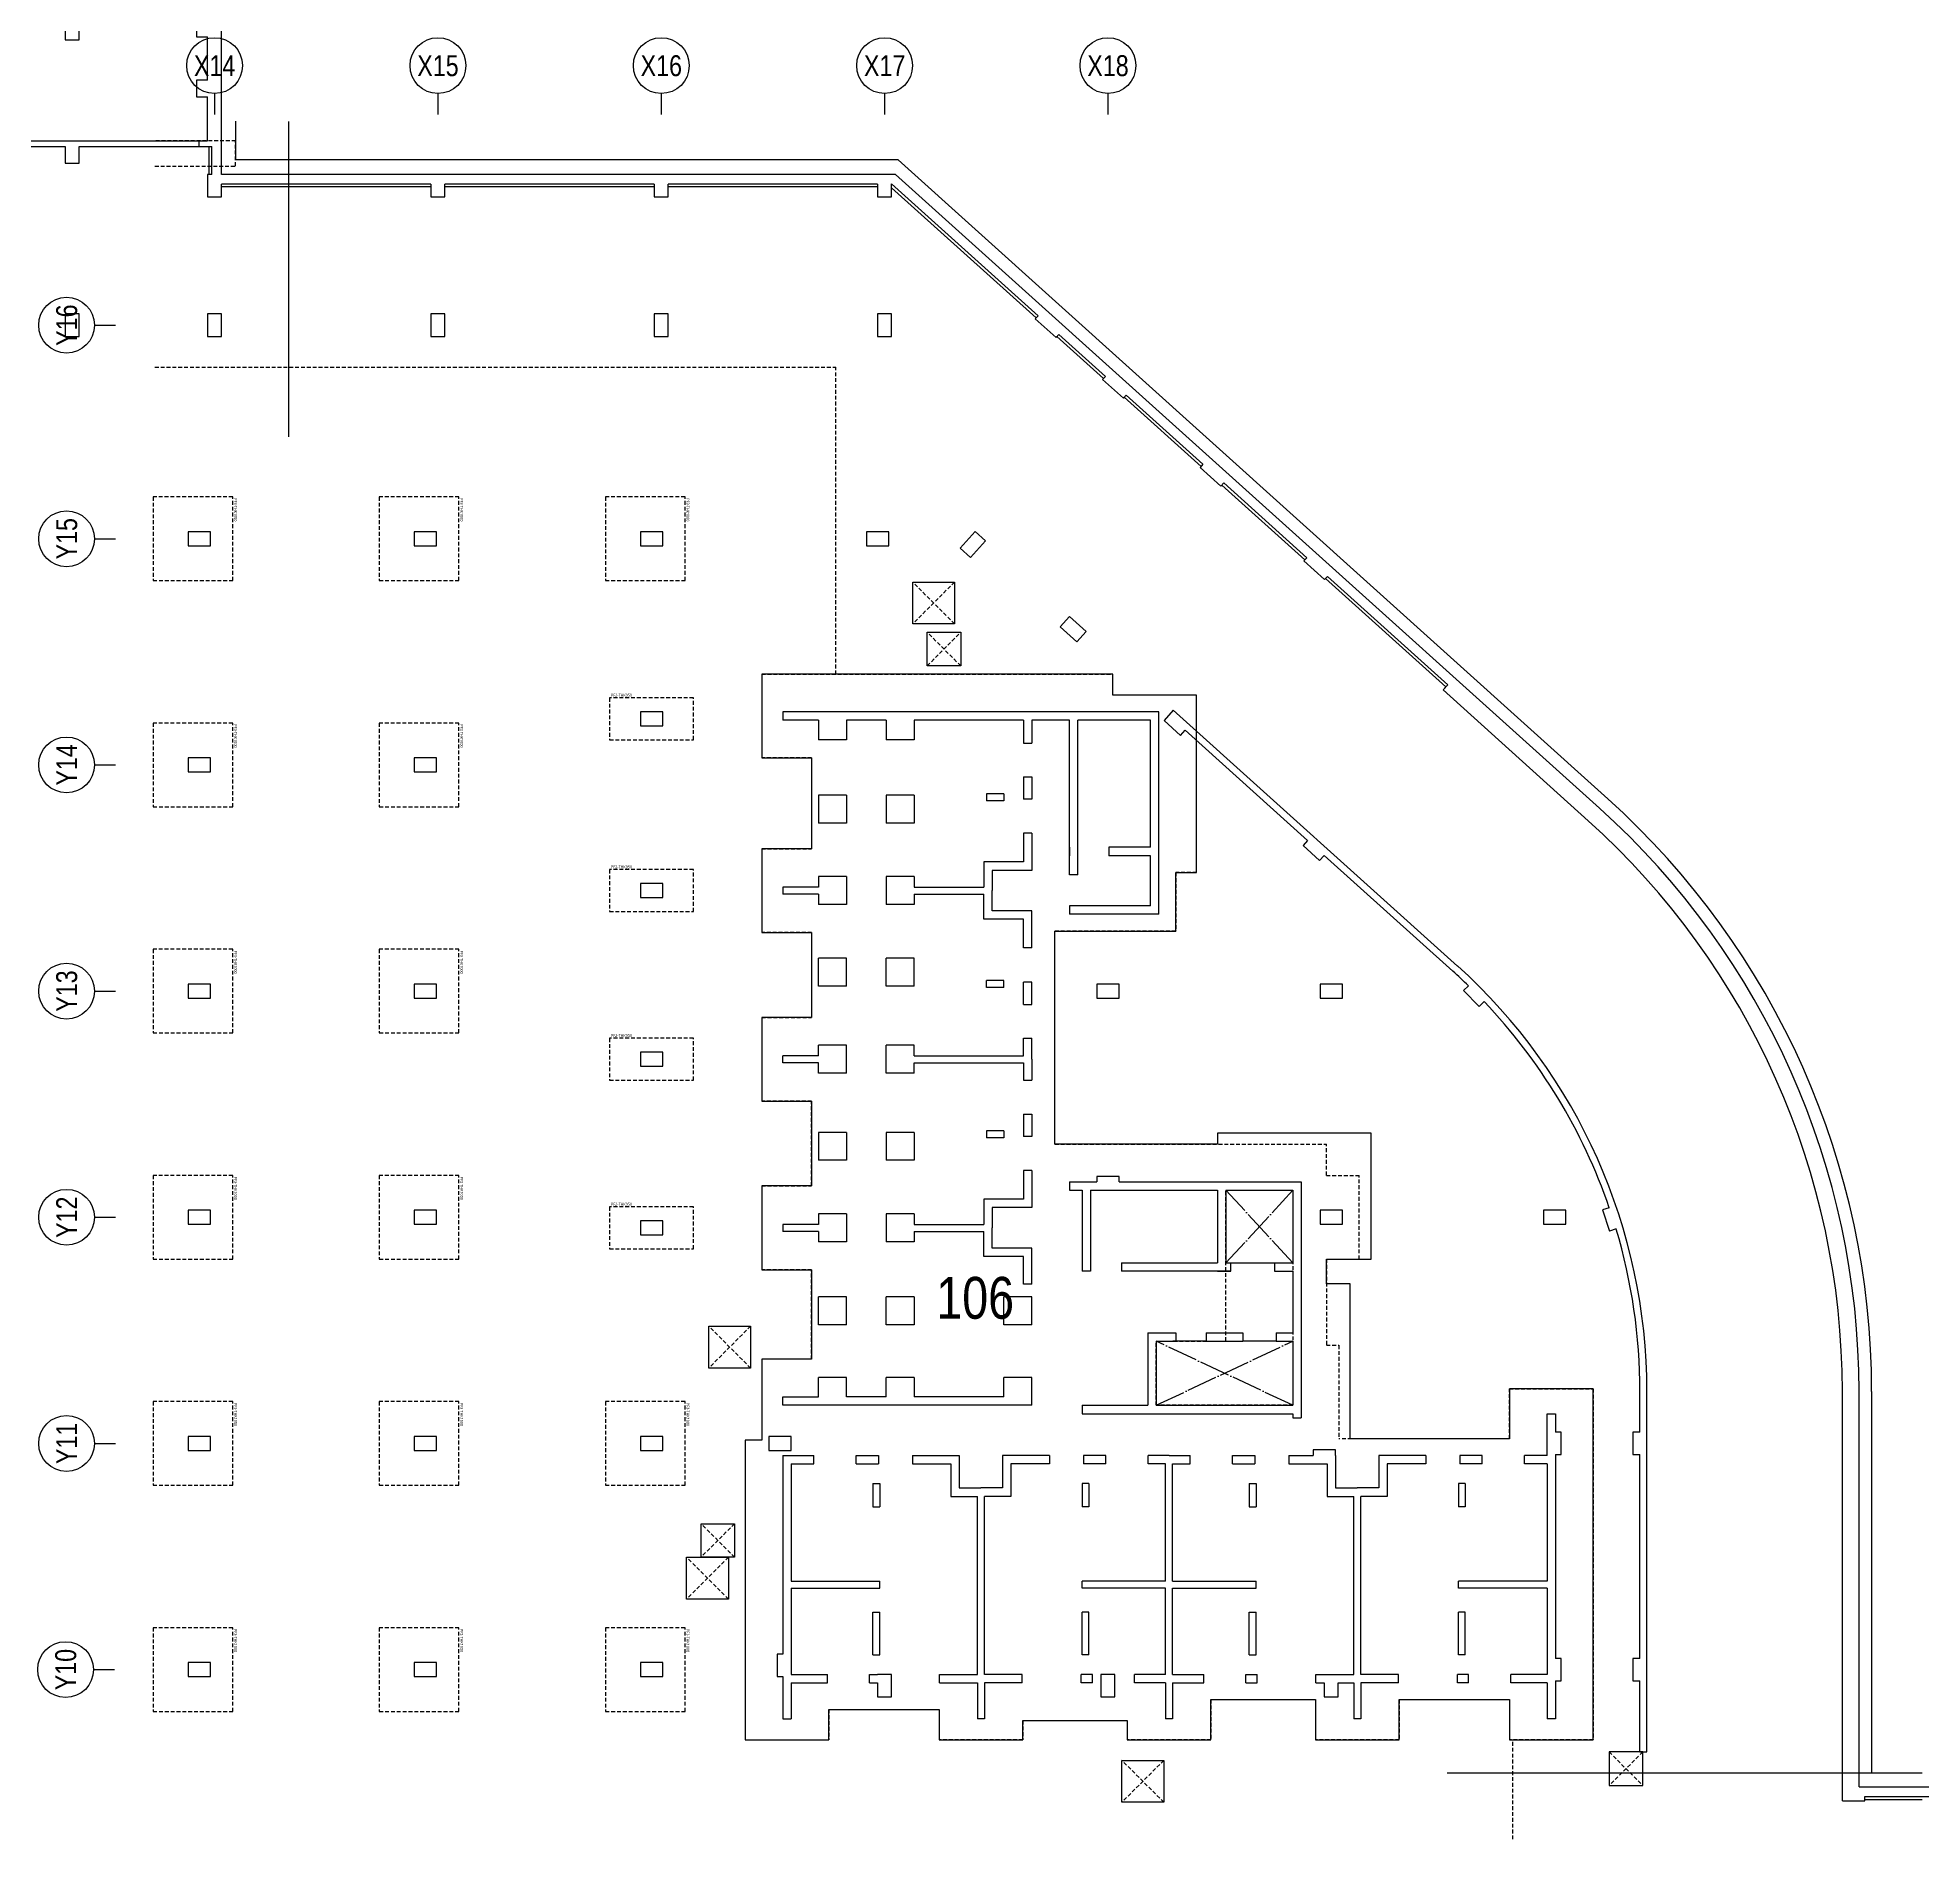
# Model space of a CAD drawing. Header units: millimetres. Extents: x 231380 to 990673, y -319231 to 132826.
# Drawn here: x 310143 to 377649, y -286109 to -221585 of the extents above; entities that cross this region are included whole.
import ezdxf
from ezdxf.enums import TextEntityAlignment as Align

# ---------------------------------------------------------------- set-up
doc = ezdxf.new("R2010")
doc.units = ezdxf.units.MM
doc.header["$LTSCALE"] = 91
doc.linetypes.add('XS-기초$0$DDOT', pattern=[14, 12, -1, 0, -1])
doc.linetypes.add('XS-기초$0$HID', pattern=[2.3, 1.5, -0.8])
for name, color, linetype in [('00', 7, 'Continuous'), ('BUB', 7, 'Continuous'), ('XDIM', 7, 'Continuous'), ('XS-기초$0$EL7', 7, 'Continuous'), ('XS-기초$0$MAT', 3, 'XS-기초$0$HID'), ('XS-기초$0$OPEN', 9, 'XS-기초$0$DDOT'), ('XS-기초$0$PILE-P', 4, 'XS-기초$0$HID'), ('XS-기초$0$WALL', 11, 'Continuous'), ('XS-기초$0$기초꺽임', 4, 'XS-기초$0$HID'), ('XS-기초$0$기초연단', 3, 'Continuous'), ('XS-기초$0$집수정', 21, 'Continuous'), ('XS-기초$0$집수정-우수', 6, 'Continuous'), ('XS-지하주차장$0$COL', 2, 'Continuous'), ('기초꺽임', 7, 'Continuous')]:
    doc.layers.add(name, color=color, linetype=linetype)
doc.layers.add('TEXT', color=3, linetype='Continuous', lineweight=9)
doc.layers.add('XS-기초$0$DEFPOINT', color=144, linetype='Continuous', plot=False)
doc.styles.add('XS-기초$0$맑은고딕', font='malgun.ttf')
doc.styles.add('돋음', font='Dotum.ttf')

# ---------------------------------------------------------------- blocks, each defined once
blk = doc.blocks.new('XS-기초$0$PF3')
at = {"layer": 'XS-기초$0$MAT', "linetype": 'XS-기초$0$HID'}
blk.add_lwpolyline([(-1500, -1650), (1500, -1650), (1500, 1200), (-1500, 1200)], close=True, dxfattribs=at)
at = {"layer": 'XS-기초$0$DEFPOINT', "color": 1, "style": 'XS-기초$0$맑은고딕'}
blk.add_text('PF3-THK1000', height=100, dxfattribs=at).set_placement((-1450, 1300), align=Align.MIDDLE_LEFT)
blk = doc.blocks.new('XS-기초$0$PF2')
at = {"layer": 'XS-기초$0$MAT', "linetype": 'XS-기초$0$HID'}
blk.add_lwpolyline([(-1500, -750), (1500, -750), (1500, 750), (-1500, 750)], close=True, dxfattribs=at)
at = {"layer": 'XS-기초$0$DEFPOINT', "color": 1, "style": 'XS-기초$0$맑은고딕'}
blk.add_text('PF2-THK950', height=100, dxfattribs=at).set_placement((-1450, 850), align=Align.MIDDLE_LEFT)
blk = doc.blocks.new('XS-기초$0$집수정-1.2x1.2')
at = {"layer": 'XS-기초$0$집수정'}
for p, q in [((0, 0), (0, 1200)), ((0, 1200), (1200, 1200)), ((1200, 1200), (1200, 0)), ((1200, 0), (0, 0))]:
    blk.add_line(p, q, dxfattribs=at)
at = {"layer": 'XS-기초$0$집수정', "linetype": 'XS-기초$0$HID'}
for p, q in [((0, 0), (1200, 1200)), ((0, 1200), (1200, 0))]:
    blk.add_line(p, q, dxfattribs=at)
blk = doc.blocks.new('BUB')
at = {"layer": 'BUB'}
blk.add_line((0, 1500), (0, 0), dxfattribs=at)
blk.add_circle((0, 3500), 2000, dxfattribs=at)
blk = doc.blocks.new('zdhadbs')
at = {"color": 6, "linetype": 'ByBlock'}
blk.add_lwpolyline([(10055, -18145), (10055, -18830), (13055, -18830), (13055, -17395), (16795, -17395), (16795, -18830), (19795, -18830), (19795, -17395), (23745, -17395), (23745, -18830), (26745, -18830), (26745, -6265), (23745, -6265), (23745, -8055), (18040, -8055), (18040, -2505), (17190, -2505), (17190, -1620), (18790, -1620), (18790, 2895), (13290, 2895), (13290, 2495), (7465, 2495), (7465, 10130), (11790, 10130), (11790, 12230), (12540, 12230), (12540, 18580), (9540, 18580), (9540, 19330), (-3035, 19330), (-3035, 16330), (-1250, 16330), (-1250, 13080), (-3035, 13080), (-3035, 10080), (-1250, 10080), (-1250, 7040), (-3035, 7040), (-3035, 4040), (-1250, 4040), (-1250, 1000), (-3035, 1000), (-3035, -2000), (-1250, -2000), (-1250, -5205), (-3035, -5205), (-3035, -8105), (-3635, -8105), (-3635, -18830), (-635, -18830), (-635, -17745), (3315, -17745), (3315, -18830), (6315, -18830), (6315, -18145)], close=True, dxfattribs=at)
at = {"layer": 'XS-기초$0$EL7'}
for p, q in [((13765, -1755), (15335, -1755)), ((12880, -4555), (11690, -4555)), ((15390, -4555), (14200, -4555))]:
    blk.add_line(p, q, dxfattribs=at)
at = {"layer": 'XS-기초$0$OPEN'}
for p, q in [((15990, -1755), (13590, 845)), ((15990, 845), (13590, -1755)), ((15990, -6855), (11090, -4555)), ((11090, -6855), (15990, -4555))]:
    blk.add_line(p, q, dxfattribs=at)
at = {"layer": 'XS-기초$0$WALL', "color": 5}
for p, q in [((-22885, 38430), (-22885, 39131)), ((-22385, 37230), (-22385, 39131)), ((-23185, 38430), (-22885, 38430)), ((-23185, 38230), (-23185, 38430)), ((-23185, 38230), (-22835, 38230)), ((-22835, 37230), (-22835, 38230)), ((-22835, 37230), (-22885, 37230)), ((-22885, 37230), (-22885, 36430)), ((1759, 37230), (-22385, 37230)), ((26973, 14527), (1759, 37230)), ((-22385, 36430), (-22385, 36780)), ((-14885, 36780), (-22385, 36780)), ((-14885, 36780), (-14885, 36430)), ((-6885, 36780), (-14385, 36780)), ((-14385, 36430), (-14385, 36780)), ((-6885, 36780), (-6885, 36430)), ((1115, 36780), (-6385, 36780)), ((-6385, 36430), (-6385, 36780)), ((1115, 36780), (1115, 36430)), ((6794, 32090), (1615, 36754)), ((1615, 36430), (1615, 36754)), ((-22885, 36430), (-22385, 36430)), ((-14885, 36430), (-14385, 36430)), ((-6885, 36430), (-6385, 36430)), ((1115, 36430), (1615, 36430)), ((-22385, 32230), (-22885, 32230)), ((-22885, 32230), (-22885, 31430)), ((-22385, 31430), (-22385, 32230)), ((-14385, 32230), (-14885, 32230)), ((-14885, 32230), (-14885, 31430)), ((-14385, 31430), (-14385, 32230)), ((-6385, 32230), (-6885, 32230)), ((-6885, 32230), (-6885, 31430)), ((-6385, 31430), (-6385, 32230)), ((1615, 32230), (1115, 32230)), ((1115, 32230), (1115, 31430)), ((1615, 31430), (1615, 32230)), ((6794, 32090), (6761, 32053)), ((6761, 32053), (7504, 31384)), ((-22885, 31430), (-22385, 31430)), ((-14885, 31430), (-14385, 31430)), ((-6885, 31430), (-6385, 31430)), ((1115, 31430), (1615, 31430)), ((7504, 31384), (7538, 31421)), ((9208, 29918), (7538, 31421)), ((9208, 29918), (9174, 29880)), ((9174, 29880), (9917, 29211)), ((9917, 29211), (9951, 29248)), ((12700, 26773), (9951, 29248)), ((12700, 26773), (12667, 26735)), ((12667, 26735), (13410, 26066)), ((13410, 26066), (13443, 26103)), ((16416, 23427), (13443, 26103)), ((-23585, 24430), (-23585, 23930)), ((-22785, 24430), (-23585, 24430)), ((-22785, 23930), (-22785, 24430)), ((-15485, 24430), (-15485, 23930)), ((-14685, 24430), (-15485, 24430)), ((-14685, 23930), (-14685, 24430)), ((-7385, 24430), (-7385, 23930)), ((-6585, 24430), (-7385, 24430)), ((-6585, 23930), (-6585, 24430)), ((715, 24430), (715, 23930)), ((1515, 24430), (715, 24430)), ((1515, 23930), (1515, 24430)), ((4609, 24437), (4074, 23842)), ((4981, 24102), (4609, 24437)), ((-23585, 23930), (-22785, 23930)), ((-15485, 23930), (-14685, 23930)), ((-7385, 23930), (-6585, 23930)), ((715, 23930), (1515, 23930)), ((4074, 23842), (4445, 23508)), ((4445, 23508), (4981, 24102)), ((16416, 23427), (16383, 23390)), ((16383, 23390), (17126, 22721)), ((17126, 22721), (17159, 22758)), ((21469, 18877), (17159, 22758)), ((7990, 21392), (7656, 21021)), ((7656, 21021), (8250, 20485)), ((8585, 20857), (7990, 21392)), ((8250, 20485), (8585, 20857)), ((21369, 18765), (21469, 18877)), ((26571, 14081), (21369, 18765)), ((-7385, 17980), (-7385, 17480)), ((-6585, 17980), (-7385, 17980)), ((-6585, 17480), (-6585, 17980)), ((-2285, 17980), (-2285, 17680)), ((11190, 17980), (-2285, 17980)), ((-1000, 17680), (-2285, 17680)), ((-1000, 17680), (-1000, 16980)), ((0, 17680), (0, 16980)), ((1420, 17680), (0, 17680)), ((1420, 17680), (1420, 16980)), ((6340, 17680), (2420, 17680)), ((2420, 17680), (2420, 16980)), ((6340, 17680), (6340, 16865)), ((7990, 17680), (6640, 17680)), ((6640, 17680), (6640, 16865)), ((7990, 12140), (7990, 17680)), ((8290, 12140), (8290, 17680)), ((10890, 17680), (8290, 17680)), ((10890, 13130), (10890, 17680)), ((11190, 10730), (11190, 17980)), ((11706, 18047), (11372, 17675)), ((11372, 17675), (11966, 17140)), ((21887, 8879), (11706, 18047)), ((-7385, 17480), (-6585, 17480)), ((0, 16980), (-1000, 16980)), ((2420, 16980), (1420, 16980)), ((11966, 17140), (12133, 17325)), ((16518, 13378), (12133, 17325)), ((-23585, 16330), (-23585, 15830)), ((-22785, 16330), (-23585, 16330)), ((-22785, 15830), (-22785, 16330)), ((-15485, 16330), (-15485, 15830)), ((-14685, 16330), (-15485, 16330)), ((-14685, 15830), (-14685, 16330)), ((6340, 16865), (6640, 16865)), ((-23585, 15830), (-22785, 15830)), ((-15485, 15830), (-14685, 15830)), ((6340, 15655), (6640, 15655)), ((6340, 15655), (6340, 14855)), ((6640, 15655), (6640, 14855)), ((0, 15000), (-1000, 15000)), ((-1000, 15000), (-1000, 14000)), ((0, 15000), (0, 14000)), ((2420, 15000), (1420, 15000)), ((1420, 15000), (1420, 14000)), ((2420, 15000), (2420, 14000)), ((5640, 15050), (5010, 15050)), ((5010, 15050), (5010, 14800)), ((5640, 15050), (5640, 14800)), ((6640, 14855), (6340, 14855)), ((5640, 14800), (5010, 14800)), ((0, 14000), (-1000, 14000)), ((2420, 14000), (1420, 14000)), ((6640, 13635), (6340, 13635)), ((6340, 13635), (6340, 12605)), ((6640, 13635), (6640, 12305)), ((7990, 13130), (7990, 12830)), ((10890, 13130), (9400, 13130)), ((9400, 13130), (9400, 12830)), ((10890, 12830), (9400, 12830)), ((10890, 11030), (10890, 12830)), ((16518, 13378), (16351, 13192)), ((16351, 13192), (16945, 12657)), ((16945, 12657), (17112, 12842)), ((21720, 8694), (17112, 12842)), ((4920, 12605), (4920, 11705)), ((6340, 12605), (4920, 12605)), ((5220, 12305), (5220, 11580)), ((6640, 12305), (5220, 12305)), ((-7385, 11830), (-7385, 11330)), ((-6585, 11830), (-7385, 11830)), ((-6585, 11330), (-6585, 11830)), ((-2285, 11705), (-2285, 11455)), ((-1000, 11705), (-2285, 11705)), ((0, 12080), (-1000, 12080)), ((-1000, 12080), (-1000, 11705)), ((0, 12080), (0, 11080)), ((2420, 12080), (1420, 12080)), ((1420, 12080), (1420, 11080)), ((2420, 12080), (2420, 11705)), ((2420, 11705), (4920, 11705)), ((5220, 10855), (5220, 11580)), ((8290, 12140), (7990, 12140)), ((-7385, 11330), (-6585, 11330)), ((-1000, 11455), (-2285, 11455)), ((-1000, 11455), (-1000, 11080)), ((0, 11080), (-1000, 11080)), ((2420, 11080), (1420, 11080)), ((2420, 11455), (4920, 11455)), ((2420, 11455), (2420, 11080)), ((4920, 10555), (4920, 11455)), ((6640, 10855), (5220, 10855)), ((6640, 9525), (6640, 10855)), ((10890, 11030), (7990, 11030)), ((7990, 11030), (7990, 10730)), ((6340, 10555), (4920, 10555)), ((6340, 9525), (6340, 10555)), ((11190, 10730), (7990, 10730)), ((6640, 9525), (6340, 9525)), ((-1000, 8160), (-1000, 9160)), ((0, 9160), (-1000, 9160)), ((0, 8160), (0, 9160)), ((1420, 8160), (1420, 9160)), ((2420, 9160), (1420, 9160)), ((2420, 8160), (2420, 9160)), ((-23585, 8230), (-23585, 7730)), ((-22785, 8230), (-23585, 8230)), ((-22785, 7730), (-22785, 8230)), ((-15485, 8230), (-15485, 7730)), ((-14685, 8230), (-15485, 8230)), ((-14685, 7730), (-14685, 8230)), ((0, 8160), (-1000, 8160)), ((2420, 8160), (1420, 8160)), ((5640, 8360), (5010, 8360)), ((5010, 8110), (5010, 8360)), ((5640, 8110), (5010, 8110)), ((5640, 8110), (5640, 8360)), ((6640, 8305), (6340, 8305)), ((6340, 7505), (6340, 8305)), ((6640, 7505), (6640, 8305)), ((8965, 8230), (8965, 7730)), ((9765, 8230), (8965, 8230)), ((9765, 7730), (9765, 8230)), ((16965, 8230), (16965, 7730)), ((17765, 8230), (16965, 8230)), ((17765, 7730), (17765, 8230)), ((22276, 8174), (22098, 7998)), ((-23585, 7730), (-22785, 7730)), ((-15485, 7730), (-14685, 7730)), ((6340, 7505), (6640, 7505)), ((8965, 7730), (9765, 7730)), ((16965, 7730), (17765, 7730)), ((22098, 7998), (22661, 7429)), ((22839, 7605), (22661, 7429)), ((6340, 6295), (6640, 6295)), ((6340, 5665), (6340, 6295)), ((6640, 5540), (6640, 6295)), ((-7385, 5790), (-7385, 5290)), ((-6585, 5790), (-7385, 5790)), ((-6585, 5290), (-6585, 5790)), ((-2285, 5415), (-2285, 5665)), ((-1000, 5665), (-2285, 5665)), ((-1000, 5415), (-2285, 5415)), ((-1000, 5665), (-1000, 6040)), ((0, 6040), (-1000, 6040)), ((-1000, 5040), (-1000, 5415)), ((0, 5040), (0, 6040)), ((1420, 5040), (1420, 6040)), ((2420, 6040), (1420, 6040)), ((2420, 5665), (2420, 6040)), ((2420, 5665), (6340, 5665)), ((2420, 5415), (6340, 5415)), ((2420, 5040), (2420, 5415)), ((6340, 5415), (6340, 4785)), ((6640, 5540), (6640, 4785)), ((-7385, 5290), (-6585, 5290)), ((0, 5040), (-1000, 5040)), ((2420, 5040), (1420, 5040)), ((6340, 4785), (6640, 4785)), ((6340, 3575), (6640, 3575)), ((6340, 3575), (6340, 2775)), ((6640, 3575), (6640, 2775)), ((0, 2920), (-1000, 2920)), ((-1000, 2920), (-1000, 1920)), ((0, 2920), (0, 1920)), ((2420, 2920), (1420, 2920)), ((1420, 2920), (1420, 1920)), ((2420, 2920), (2420, 1920)), ((5640, 2970), (5010, 2970)), ((5010, 2970), (5010, 2720)), ((5640, 2720), (5010, 2720)), ((5640, 2970), (5640, 2720)), ((6640, 2775), (6340, 2775)), ((0, 1920), (-1000, 1920)), ((2420, 1920), (1420, 1920)), ((6640, 1555), (6340, 1555)), ((6340, 1555), (6340, 525)), ((6640, 1555), (6640, 225)), ((7990, 1145), (7990, 845)), ((7990, 1145), (8965, 1145)), ((7990, 845), (8440, 845)), ((8440, 845), (8440, -2055)), ((8740, 845), (13290, 845)), ((8740, 845), (8740, -2055)), ((9765, 1345), (8965, 1345)), ((8965, 1345), (8965, 1145)), ((9765, 1145), (9765, 1345)), ((9765, 1145), (16290, 1145)), ((13290, 845), (13290, -1755)), ((13590, 845), (15990, 845)), ((13590, 845), (13590, -1755)), ((15990, 845), (15990, -1755)), ((16290, 1145), (16290, -7305)), ((-23585, 130), (-23585, -370)), ((-22785, 130), (-23585, 130)), ((-22785, -370), (-22785, 130)), ((-15485, 130), (-15485, -370)), ((-14685, 130), (-15485, 130)), ((-14685, -370), (-14685, 130)), ((0, 0), (-1000, 0)), ((0, 0), (0, -1000)), ((2420, 0), (1420, 0)), ((2420, 0), (2420, -375)), ((4920, 525), (4920, -375)), ((6340, 525), (4920, 525)), ((5220, 225), (5220, -500)), ((6640, 225), (5220, 225)), ((16965, 130), (16965, -370)), ((17765, 130), (16965, 130)), ((17765, -370), (17765, 130)), ((24965, 130), (24965, -370)), ((25765, 130), (24965, 130)), ((25765, -370), (25765, 130)), ((27322, 221), (27084, 145)), ((27084, 145), (27329, -617)), ((-23585, -370), (-22785, -370)), ((-15485, -370), (-14685, -370)), ((-7385, -250), (-7385, -750)), ((-6585, -250), (-7385, -250)), ((-6585, -750), (-6585, -250)), ((-2285, -375), (-2285, -625)), ((-1000, -375), (-2285, -375)), ((-1000, -625), (-2285, -625)), ((-1000, 0), (-1000, -375)), ((-1000, -625), (-1000, -1000)), ((1420, 0), (1420, -1000)), ((2420, -375), (4920, -375)), ((2420, -625), (4920, -625)), ((2420, -625), (2420, -1000)), ((4920, -1525), (4920, -625)), ((5220, -1225), (5220, -500)), ((16965, -370), (17765, -370)), ((24965, -370), (25765, -370)), ((27567, -540), (27329, -617)), ((-7385, -750), (-6585, -750)), ((0, -1000), (-1000, -1000)), ((2420, -1000), (1420, -1000)), ((6640, -1225), (5220, -1225)), ((6640, -2520), (6640, -1225)), ((6340, -1525), (4920, -1525)), ((6340, -2520), (6340, -1525)), ((9850, -1755), (13290, -1755)), ((9850, -1755), (9850, -2055)), ((13590, -1755), (13765, -1755)), ((13765, -2055), (13765, -1755)), ((15335, -1755), (15990, -1755)), ((15335, -1755), (15335, -2055)), ((6640, -2520), (6340, -2520)), ((8740, -2055), (8440, -2055)), ((13765, -2055), (9850, -2055)), ((13290, -2055), (13765, -2055)), ((15335, -2055), (15990, -2055)), ((15990, -2055), (15990, -4255)), ((-1000, -3970), (-1000, -2970)), ((0, -2970), (-1000, -2970)), ((0, -3970), (0, -2970)), ((1420, -3970), (1420, -2970)), ((2420, -2970), (1420, -2970)), ((2420, -2970), (2420, -3970)), ((5640, -3970), (5640, -2970)), ((6640, -2970), (5640, -2970)), ((6640, -3970), (6640, -2970)), ((0, -3970), (-1000, -3970)), ((2420, -3970), (1420, -3970)), ((6640, -3970), (5640, -3970)), ((10790, -4255), (10790, -6855)), ((10790, -4255), (11790, -4255)), ((11090, -4555), (11090, -6855)), ((11090, -4555), (11790, -4555)), ((11790, -4255), (11790, -4555)), ((12880, -4255), (14200, -4255)), ((12880, -4255), (12880, -4555)), ((12880, -4555), (14200, -4555)), ((14200, -4255), (14200, -4555)), ((15390, -4255), (15990, -4255)), ((15390, -4255), (15390, -4555)), ((15390, -4555), (15990, -4555)), ((15990, -4555), (15990, -6855)), ((-1000, -6555), (-1000, -5855)), ((0, -5855), (-1000, -5855)), ((0, -6555), (0, -5855)), ((1420, -6555), (1420, -5855)), ((2420, -5855), (1420, -5855)), ((2420, -5855), (2420, -6555)), ((5640, -6555), (5640, -5855)), ((6640, -5855), (5640, -5855)), ((6640, -6855), (6640, -5855)), ((-2285, -6855), (-2285, -6555)), ((-2285, -6555), (-1000, -6555)), ((1420, -6555), (0, -6555)), ((5640, -6555), (2420, -6555)), ((28420, -7820), (28420, -6355)), ((28670, -19270), (28670, -6255)), ((35670, -21020), (35670, -6355)), ((36270, -20520), (36270, -6355)), ((6640, -6855), (-2285, -6855)), ((8440, -6855), (8440, -7155)), ((8440, -6855), (10790, -6855)), ((8440, -7155), (15990, -7155)), ((11090, -6855), (15990, -6855)), ((15990, -7155), (15990, -7305)), ((15990, -7305), (16290, -7305)), ((25095, -8655), (25095, -7165)), ((25095, -7165), (25395, -7165)), ((25395, -7165), (25395, -7820)), ((-23585, -7970), (-23585, -8470)), ((-22785, -7970), (-23585, -7970)), ((-22785, -8470), (-22785, -7970)), ((-15485, -7970), (-15485, -8470)), ((-14685, -7970), (-15485, -7970)), ((-14685, -8470), (-14685, -7970)), ((-7385, -7970), (-7385, -8470)), ((-6585, -7970), (-7385, -7970)), ((-6585, -8470), (-6585, -7970)), ((-2785, -7970), (-2785, -8470)), ((-1985, -7970), (-2785, -7970)), ((-1985, -8470), (-1985, -7970)), ((25595, -7820), (25395, -7820)), ((25595, -8620), (25595, -7820)), ((28420, -7820), (28170, -7820)), ((28170, -7820), (28170, -8620)), ((-23585, -8470), (-22785, -8470)), ((-15485, -8470), (-14685, -8470)), ((-7385, -8470), (-6585, -8470)), ((-2785, -8470), (-1985, -8470)), ((-2285, -8655), (-1170, -8655)), ((-2285, -8655), (-2285, -15770)), ((-1170, -8955), (-1170, -8655)), ((340, -8955), (340, -8655)), ((340, -8655), (1140, -8655)), ((1140, -8655), (1140, -8955)), ((2360, -8655), (2360, -8955)), ((2360, -8655), (4040, -8655)), ((4040, -8655), (4040, -9815)), ((7270, -8655), (5590, -8655)), ((5590, -8655), (5590, -9815)), ((7270, -8655), (7270, -8955)), ((8490, -8655), (8490, -8955)), ((9290, -8655), (8490, -8655)), ((9290, -8955), (9290, -8655)), ((10800, -8955), (10800, -8655)), ((11555, -8655), (10800, -8655)), ((11555, -8655), (12310, -8655)), ((12310, -8955), (12310, -8655)), ((13820, -8955), (13820, -8655)), ((13820, -8655), (14620, -8655)), ((14620, -8655), (14620, -8955)), ((15840, -8655), (15840, -8955)), ((15840, -8655), (16720, -8655)), ((17520, -8455), (16720, -8455)), ((16720, -8455), (16720, -8655)), ((17520, -8655), (17520, -8455)), ((17520, -8655), (17520, -9815)), ((20750, -8655), (19070, -8655)), ((19070, -8655), (19070, -9815)), ((20750, -8655), (20750, -8955)), ((21970, -8655), (21970, -8955)), ((22770, -8655), (21970, -8655)), ((22770, -8955), (22770, -8655)), ((24280, -8955), (24280, -8655)), ((25095, -8655), (24280, -8655)), ((25395, -8620), (25395, -15920)), ((25395, -8620), (25595, -8620)), ((28170, -8620), (28420, -8620)), ((28420, -15920), (28420, -8620)), ((-1985, -8955), (-1170, -8955)), ((-1985, -8955), (-1985, -13150)), ((340, -8955), (1140, -8955)), ((2360, -8955), (3740, -8955)), ((3740, -8955), (3740, -10115)), ((7270, -8955), (5890, -8955)), ((5890, -8955), (5890, -10115)), ((9290, -8955), (8490, -8955)), ((11430, -8955), (10800, -8955)), ((11430, -13150), (11430, -8955)), ((11680, -13150), (11680, -8955)), ((11680, -8955), (12310, -8955)), ((13820, -8955), (14620, -8955)), ((15840, -8955), (17220, -8955)), ((17220, -8955), (17220, -10115)), ((20750, -8955), (19370, -8955)), ((19370, -8955), (19370, -10115)), ((22770, -8955), (21970, -8955)), ((25095, -8955), (24280, -8955)), ((25095, -8955), (25095, -13150)), ((945, -9655), (945, -10485)), ((945, -9655), (1195, -9655)), ((1195, -9655), (1195, -10485)), ((3740, -10115), (4690, -10115)), ((4040, -9815), (4815, -9815)), ((4690, -16495), (4690, -10115)), ((5590, -9815), (4815, -9815)), ((4940, -16495), (4940, -10115)), ((5890, -10115), (4940, -10115)), ((8435, -9655), (8435, -10485)), ((8685, -9655), (8435, -9655)), ((8685, -9655), (8685, -10485)), ((14425, -9655), (14425, -10485)), ((14425, -9655), (14675, -9655)), ((14675, -9655), (14675, -10485)), ((17220, -10115), (18170, -10115)), ((17520, -9815), (18295, -9815)), ((18170, -16495), (18170, -10115)), ((19070, -9815), (18295, -9815)), ((18420, -16495), (18420, -10115)), ((19370, -10115), (18420, -10115)), ((21915, -9655), (21915, -10485)), ((22165, -9655), (21915, -9655)), ((22165, -9655), (22165, -10485)), ((945, -10485), (1195, -10485)), ((8685, -10485), (8435, -10485)), ((14425, -10485), (14675, -10485)), ((22165, -10485), (21915, -10485)), ((-1985, -13150), (1195, -13150)), ((-1985, -13400), (1195, -13400)), ((-1985, -13400), (-1985, -16495)), ((1195, -13400), (1195, -13150)), ((11430, -13150), (8435, -13150)), ((8435, -13400), (8435, -13150)), ((11430, -13400), (8435, -13400)), ((11430, -16495), (11430, -13400)), ((11680, -13150), (14675, -13150)), ((11680, -16495), (11680, -13400)), ((11680, -13400), (14675, -13400)), ((14675, -13400), (14675, -13150)), ((25095, -13150), (21915, -13150)), ((21915, -13400), (21915, -13150)), ((25095, -13400), (21915, -13400)), ((25095, -13400), (25095, -16495)), ((945, -15795), (945, -14260)), ((945, -14260), (1195, -14260)), ((1195, -15795), (1195, -14260)), ((8435, -15795), (8435, -14260)), ((8685, -14260), (8435, -14260)), ((8685, -15795), (8685, -14260)), ((14425, -15795), (14425, -14260)), ((14425, -14260), (14675, -14260)), ((14675, -15795), (14675, -14260)), ((21915, -15795), (21915, -14260)), ((22165, -14260), (21915, -14260)), ((22165, -15795), (22165, -14260)), ((-23585, -16070), (-23585, -16570)), ((-22785, -16070), (-23585, -16070)), ((-22785, -16570), (-22785, -16070)), ((-15485, -16070), (-15485, -16570)), ((-14685, -16070), (-15485, -16070)), ((-14685, -16570), (-14685, -16070)), ((-7385, -16070), (-7385, -16570)), ((-6585, -16070), (-7385, -16070)), ((-6585, -16570), (-6585, -16070)), ((-2285, -15770), (-2485, -15770)), ((-2485, -15770), (-2485, -16570)), ((945, -15795), (1195, -15795)), ((8685, -15795), (8435, -15795)), ((14425, -15795), (14675, -15795)), ((22165, -15795), (21915, -15795)), ((25595, -15920), (25395, -15920)), ((25595, -16720), (25595, -15920)), ((28420, -15920), (28170, -15920)), ((28170, -15920), (28170, -16720)), ((-23585, -16570), (-22785, -16570)), ((-15485, -16570), (-14685, -16570)), ((-7385, -16570), (-6585, -16570)), ((-2485, -16570), (-2285, -16570)), ((-2285, -16570), (-2285, -18080)), ((-1985, -16495), (-685, -16495)), ((-1985, -16795), (-685, -16795)), ((-1985, -16795), (-1985, -18080)), ((-685, -16795), (-685, -16495)), ((825, -16495), (1115, -16495)), ((825, -16795), (825, -16495)), ((825, -16795), (1115, -16795)), ((1615, -16495), (1115, -16495)), ((1115, -16795), (1115, -17295)), ((1615, -17295), (1615, -16495)), ((3335, -16495), (4690, -16495)), ((3335, -16795), (3335, -16495)), ((3335, -16795), (4690, -16795)), ((4690, -16795), (4690, -18080)), ((6295, -16495), (4940, -16495)), ((6295, -16795), (4940, -16795)), ((4940, -16795), (4940, -18080)), ((6295, -16795), (6295, -16495)), ((8805, -16495), (8405, -16495)), ((8405, -16795), (8405, -16495)), ((8805, -16795), (8405, -16795)), ((8805, -16795), (8805, -16495)), ((9615, -16495), (9115, -16495)), ((9115, -16495), (9115, -17295)), ((9615, -17295), (9615, -16495)), ((10315, -16795), (10315, -16495)), ((11430, -16495), (10315, -16495)), ((11430, -16795), (10315, -16795)), ((11430, -16795), (11430, -18080)), ((11680, -16495), (12795, -16495)), ((11680, -16795), (12795, -16795)), ((11680, -16795), (11680, -18080)), ((12795, -16795), (12795, -16495)), ((14305, -16495), (14705, -16495)), ((14305, -16795), (14305, -16495)), ((14305, -16795), (14705, -16795)), ((14705, -16795), (14705, -16495)), ((16815, -16495), (18170, -16495)), ((16815, -16795), (16815, -16495)), ((16815, -16795), (17115, -16795)), ((17115, -16795), (17115, -17295)), ((17615, -16795), (18170, -16795)), ((17615, -17295), (17615, -16795)), ((18170, -16795), (18170, -18080)), ((19775, -16495), (18420, -16495)), ((19775, -16795), (18420, -16795)), ((18420, -16795), (18420, -18080)), ((19775, -16795), (19775, -16495)), ((22285, -16495), (21885, -16495)), ((21885, -16795), (21885, -16495)), ((22285, -16795), (21885, -16795)), ((22285, -16795), (22285, -16495)), ((23795, -16795), (23795, -16495)), ((25095, -16495), (23795, -16495)), ((25095, -16795), (23795, -16795)), ((25095, -16795), (25095, -18080)), ((25395, -16720), (25395, -18080)), ((25395, -16720), (25595, -16720)), ((28170, -16720), (28420, -16720)), ((28420, -19270), (28420, -16720)), ((1115, -17295), (1615, -17295)), ((9115, -17295), (9615, -17295)), ((17115, -17295), (17615, -17295)), ((-2285, -18080), (-1985, -18080)), ((4940, -18080), (4690, -18080)), ((11680, -18080), (11430, -18080)), ((18420, -18080), (18170, -18080)), ((25395, -18080), (25095, -18080)), ((28420, -19270), (28670, -19270)), ((36270, -20520), (38534, -20520)), ((35670, -21020), (36470, -21020)), ((36470, -20970), (38534, -20970)), ((36470, -21020), (36470, -20970))]:
    blk.add_line(p, q, dxfattribs=at)
for radius, start, end in [(28100, 0, 48), (27500, 0, 48), (20500, 0, 48), (20250, 45.84503, 48), (20250, 18.95092, 43.58135), (20250, 0, 16.68723)]:
    blk.add_arc((8170, -6355), radius, start, end, dxfattribs=at)
at = {"layer": 'XS-기초$0$기초꺽임'}
blk.add_lwpolyline([(-24772, 37530), (-21885, 37530), (-21885, 38430), (-24772, 38430)], dxfattribs=at)
blk.add_lwpolyline([(13590, 845), (15990, 845), (15990, -6855), (11090, -6855), (11090, -4555), (13590, -4555)], close=True, dxfattribs=at)
at = {"layer": 'XS-기초$0$기초연단'}
for p, q in [((-21885, 39131), (-21885, 37755)), ((1848, 37755), (-21885, 37755)), ((27274, 14862), (1848, 37755)), ((36720, -6355), (36720, -20020)), ((36720, -20020), (38534, -20020))]:
    blk.add_line(p, q, dxfattribs=at)
at = {"layer": 'XS-기초$0$기초연단', "linetype": 'XS-기초$0$HID'}
for p, q in [((-24772, 30330), (-385, 30330)), ((-385, 19330), (-385, 30330)), ((-3035, 19330), (9540, 19330)), ((-3035, 19330), (-3035, 16330)), ((9540, 18580), (9540, 19330)), ((12540, 18580), (9540, 18580)), ((12540, 12230), (12540, 18580)), ((-1250, 16330), (-3035, 16330)), ((-1250, 16330), (-1250, 13080)), ((-3035, 13080), (-1250, 13080)), ((-3035, 13080), (-3035, 10080)), ((11790, 12230), (11790, 10130)), ((12540, 12230), (11790, 12230)), ((7465, 2495), (7465, 10130)), ((11790, 10130), (7465, 10130)), ((-1250, 10080), (-3035, 10080)), ((-1250, 10080), (-1250, 7040)), ((-3035, 7040), (-1250, 7040)), ((-3035, 7040), (-3035, 4040)), ((-1250, 4040), (-3035, 4040)), ((-1250, 1000), (-1250, 4040)), ((7465, 2495), (17190, 2495)), ((17190, 1380), (17190, 2495)), ((17190, 1380), (18365, 1380)), ((18365, -1620), (18365, 1380)), ((-3035, 1000), (-1250, 1000)), ((-3035, 1000), (-3035, -2000)), ((-1250, -2000), (-3035, -2000)), ((-1250, -5205), (-1250, -2000)), ((17190, -1620), (18365, -1620)), ((17190, -1620), (17190, -4705)), ((17190, -4705), (17640, -4705)), ((17640, -4705), (17640, -8055)), ((-1250, -5205), (-3035, -5205)), ((-3035, -5205), (-3035, -8105)), ((23745, -6265), (26745, -6265)), ((23745, -8055), (23745, -6265)), ((26745, -6265), (26745, -18830)), ((23745, -8055), (17640, -8055)), ((-3635, -8105), (-3635, -18830)), ((-3035, -8105), (-3635, -8105)), ((13055, -17395), (13055, -18830)), ((13055, -17395), (16795, -17395)), ((16795, -17395), (16795, -18830)), ((19795, -17395), (19795, -18830)), ((19795, -17395), (23745, -17395)), ((23745, -17395), (23745, -18830)), ((-635, -17745), (3315, -17745)), ((-635, -17745), (-635, -18830)), ((3315, -17745), (3315, -18830)), ((6315, -18145), (6315, -18830)), ((6315, -18145), (10055, -18145)), ((10055, -18145), (10055, -18830)), ((-3635, -18830), (-635, -18830)), ((6315, -18830), (3315, -18830)), ((13055, -18830), (10055, -18830)), ((19795, -18830), (16795, -18830)), ((26745, -18830), (23745, -18830)), ((23865, -22398), (23865, -18830))]:
    blk.add_line(p, q, dxfattribs=at)
at = {"layer": 'XS-기초$0$기초연단'}
blk.add_arc((8170, -6355), 28550, 0, 48, dxfattribs=at)
at = {"layer": 'XS-기초$0$집수정-우수', "linetype": 'XS-기초$0$HID'}
for p, q in [((3870, 22630), (2370, 21130)), ((3870, 21130), (2370, 22630)), ((-3435, -4020), (-4935, -5520)), ((-3435, -5520), (-4935, -4020)), ((-4230, -12295), (-5730, -13795)), ((-4230, -13795), (-5730, -12295)), ((11365, -19570), (9865, -21070)), ((11365, -21070), (9865, -19570))]:
    blk.add_line(p, q, dxfattribs=at)
at = {"layer": 'XS-기초$0$집수정-우수'}
for points in [[(3870, 21130), (2370, 21130), (2370, 22630), (3870, 22630)], [(-3435, -5520), (-4935, -5520), (-4935, -4020), (-3435, -4020)], [(-4230, -13795), (-5730, -13795), (-5730, -12295), (-4230, -12295)], [(11365, -21070), (9865, -21070), (9865, -19570), (11365, -19570)]]:
    blk.add_lwpolyline(points, close=True, dxfattribs=at)
at = {"layer": '기초꺽임', "color": 1, "const_width": 50}
for points in [[(-19985, 39131), (-19985, 27829)], [(36720, -20020), (21511, -20020)]]:
    blk.add_lwpolyline(points, dxfattribs=at)
at = {"layer": 'BUB', "xscale": 0.5, "yscale": 0.5, "zscale": 0.5}
for p in [(-22635, 39376), (-14635, 39376), (-6635, 39376), (1365, 39376), (9365, 39376)]:
    blk.add_blockref('BUB', p, dxfattribs=at)
at = {"layer": 'BUB', "xscale": 0.5, "yscale": 0.5, "zscale": 0.5, "rotation": 90}
for p in [(-26187, 31830), (-26187, 24180), (-26187, 16080), (-26187, 7980), (-26187, -120), (-26187, -8220), (-26222, -16320)]:
    blk.add_blockref('BUB', p, dxfattribs=at)
at = {"layer": 'XS-기초$0$PILE-P', "rotation": 270}
for p in [(-23185, 24180), (-15085, 24180), (-6985, 24180), (-23185, 16080), (-15085, 16080), (-23185, 7980), (-15085, 7980), (-23185, -120), (-15085, -120), (-23185, -8220), (-15085, -8220), (-6985, -8220), (-23185, -16320), (-15085, -16320), (-6985, -16320)]:
    blk.add_blockref('XS-기초$0$PF3', p, dxfattribs=at)
at = {"layer": 'XS-기초$0$PILE-P'}
for p in [(-6985, 17730), (-6985, 11580), (-6985, 5540), (-6985, -500)]:
    blk.add_blockref('XS-기초$0$PF2', p, dxfattribs=at)
at = {"layer": 'XS-기초$0$집수정'}
for p, rotation in [((4090, 19630), 90), ((-4010, -11095), 180)]:
    blk.add_blockref('XS-기초$0$집수정-1.2x1.2', p, dxfattribs=dict(at, rotation=rotation))
at = {"layer": 'XS-기초$0$집수정', "xscale": -1, "rotation": 90}
blk.add_blockref('XS-기초$0$집수정-1.2x1.2', (28520, -19270), dxfattribs=at)
at = {"layer": 'TEXT', "style": '돋음', "width": 0.85}
for s, p in [('X14', (-22635, 41123)), ('X15', (-14635, 41123)), ('X16', (-6635, 41123)), ('X17', (1365, 41123)), ('X18', (9365, 41123))]:
    blk.add_text(s, height=750, dxfattribs=at).set_placement(p, align=Align.MIDDLE_CENTER)
for s, p in [('Y16', (-27934, 31830)), ('Y15', (-27934, 24180)), ('Y14', (-27934, 16080)), ('Y13', (-27934, 7980)), ('Y12', (-27934, -120)), ('Y11', (-27934, -8220)), ('Y10', (-27969, -16320))]:
    blk.add_text(s, height=750, rotation=90, dxfattribs=at).set_placement(p, align=Align.MIDDLE_CENTER)
at = {"layer": 'TEXT', "extrusion": (2.94245e-18, 9.64033e-08, 1), "style": '돋음', "width": 0.85}
blk.add_text('106', height=1500, rotation=0, dxfattribs=at).set_placement((4609, -3005, 0), align=Align.MIDDLE_CENTER)
blk = doc.blocks.new('szdhdbnstyhsr')
at = {"layer": 'XS-지하주차장$0$COL', "color": 1}
for p, q in [((-71445, 76425), (-61870, 76425)), ((-61870, 71775), (-61870, 76425)), ((-71445, 76125), (-71445, 75925)), ((-71445, 75925), (-70745, 75925)), ((-70745, 76075), (-65550, 76075)), ((-70745, 76075), (-70745, 75925)), ((-64750, 76075), (-62370, 76075)), ((-62370, 75925), (-62370, 76075)), ((-62370, 75925), (-62220, 75925)), ((-62220, 66215), (-62220, 75925)), ((-61870, 71775), (-47500, 71775)), ((-47500, 61100), (-47500, 71775)), ((-61920, 71425), (-60300, 71425)), ((-61920, 66215), (-61920, 71425)), ((-60300, 71425), (-60300, 70875)), ((-59700, 71275), (-57900, 71275)), ((-59700, 62300), (-59700, 71275)), ((-57900, 71275), (-57900, 70875)), ((-57300, 71275), (-55500, 71275)), ((-57300, 70875), (-57300, 71275)), ((-55500, 71275), (-55500, 70875)), ((-54900, 71275), (-53150, 71275)), ((-54900, 70875), (-54900, 71275)), ((-53150, 71275), (-53150, 70875)), ((-52550, 71275), (-50600, 71275)), ((-52550, 70875), (-52550, 71275)), ((-50600, 71275), (-50600, 70875)), ((-50000, 71275), (-48000, 71275)), ((-50000, 70875), (-50000, 71275)), ((-48000, 69150), (-48000, 71275)), ((-60300, 70875), (-59900, 70875)), ((-59900, 66415), (-59900, 70875)), ((-57900, 70875), (-57300, 70875)), ((-55500, 70875), (-54900, 70875)), ((-53150, 70875), (-52550, 70875)), ((-50600, 70875), (-50000, 70875)), ((-48000, 69150), (-48400, 69150)), ((-48400, 69150), (-48400, 68550)), ((-48400, 68550), (-48000, 68550)), ((-48000, 66625), (-48000, 68550)), ((-59900, 66415), (-60200, 66415)), ((-60200, 66415), (-60200, 65615)), ((-48000, 66625), (-48400, 66625)), ((-48400, 66625), (-48400, 66025)), ((-60200, 65615), (-59900, 65615)), ((-59900, 62300), (-59900, 65615)), ((-48400, 66025), (-48000, 66025)), ((-48000, 64475), (-48000, 66025)), ((-48000, 64475), (-48400, 64475)), ((-48400, 64475), (-48400, 63875)), ((-48400, 63875), (-48000, 63875)), ((-48000, 62300), (-48000, 63875)), ((-61920, 62300), (-59900, 62300)), ((-59700, 62300), (-48000, 62300)), ((-61920, 62100), (-60200, 62100)), ((-60200, 62100), (-60200, 61500)), ((-60200, 61500), (-59700, 61500)), ((-59700, 62100), (-53100, 62100)), ((-59700, 61500), (-59700, 62100)), ((-53100, 62100), (-53100, 61500)), ((-53100, 61500), (-52600, 61500)), ((-52600, 62100), (-47850, 62100)), ((-52600, 61500), (-52600, 62100)), ((-47850, 61100), (-47850, 62100)), ((-47850, 61100), (-48000, 61100)), ((-48000, 61100), (-48000, 60300)), ((-23356, 61100), (-47500, 61100)), ((-18254, 56035), (-23500, 60758)), ((-23500, 60300), (-23500, 60758)), ((1858, 38397), (-23356, 61100)), ((-48000, 60300), (-47500, 60300)), ((-47500, 60300), (-47500, 60750)), ((-40000, 60750), (-47500, 60750)), ((-40000, 60750), (-40000, 60300)), ((-40000, 60300), (-39500, 60300)), ((-32000, 60750), (-39500, 60750)), ((-39500, 60300), (-39500, 60750)), ((-32000, 60750), (-32000, 60300)), ((-32000, 60300), (-31500, 60300)), ((-24000, 60750), (-31500, 60750)), ((-31500, 60300), (-31500, 60750)), ((-24000, 60750), (-24000, 60300)), ((-24000, 60300), (-23500, 60300)), ((-80900, 56100), (-81400, 56100)), ((-80900, 55300), (-80900, 56100)), ((-15841, 53862), (-17510, 55365)), ((-132850, 55300), (-80900, 55300)), ((-12348, 50717), (-15097, 53193)), ((-8632, 47371), (-11605, 50048)), ((-106800, 48300), (-80900, 48300)), ((-80900, 47500), (-80900, 48300)), ((-81400, 47500), (-80900, 47500)), ((-3579, 42821), (-7889, 46702)), ((-3746, 42635), (-3579, 42821)), ((1456, 37951), (-3746, 42635)), ((-13409, 41917), (-13743, 41545)), ((-3228, 32749), (-13409, 41917)), ((-13743, 41545), (-13149, 41010)), ((-13149, 41010), (-12982, 41195)), ((-8597, 37248), (-12982, 41195)), ((-3395, 32564), (-8003, 36712)), ((-2839, 32044), (-3017, 31868)), ((-3017, 31868), (-2454, 31299)), ((-2276, 31475), (-2454, 31299)), ((2207, 24091), (1969, 24015)), ((1969, 24015), (2214, 23253)), ((2452, 23330), (2214, 23253)), ((3305, 16050), (3305, 17515)), ((3555, 4600), (3555, 17515)), ((10555, 2850), (10555, 17515)), ((11155, 3350), (11155, 17515)), ((480, 16050), (280, 16050)), ((480, 15250), (480, 16050)), ((3305, 16050), (3055, 16050)), ((3055, 16050), (3055, 15250)), ((280, 15250), (480, 15250)), ((3055, 15250), (3305, 15250)), ((3305, 7950), (3305, 15250)), ((-27400, 8100), (-27600, 8100)), ((-27600, 8100), (-27600, 7300)), ((480, 7950), (280, 7950)), ((480, 7150), (480, 7950)), ((3305, 7950), (3055, 7950)), ((3055, 7950), (3055, 7150)), ((-27600, 7300), (-27400, 7300)), ((-23500, 7375), (-24000, 7375)), ((-24000, 7075), (-24000, 6575)), ((-23500, 6575), (-23500, 7375)), ((-8000, 7075), (-8000, 6575)), ((-7500, 6575), (-7500, 7075)), ((280, 7150), (480, 7150)), ((3055, 7150), (3305, 7150)), ((3305, 4600), (3305, 7150)), ((-24000, 6575), (-23500, 6575)), ((-8000, 6575), (-7500, 6575)), ((3305, 4600), (3555, 4600)), ((10555, 2850), (11355, 2850)), ((11155, 3350), (26450, 3350)), ((11355, 3000), (15555, 3000)), ((11355, 2850), (11355, 3000)), ((15555, 3000), (15555, 2850)), ((15555, 2850), (15855, 2850)), ((15855, -300), (15855, 2850)), ((16055, 2850), (17950, 2850)), ((16055, -8000), (16055, 2850)), ((17950, 2450), (17950, 2850)), ((18550, 2850), (20550, 2850)), ((18550, 2850), (18550, 2450)), ((20550, 2850), (20550, 2450)), ((21150, 2850), (23150, 2850)), ((21150, 2450), (21150, 2850)), ((23150, 2850), (23150, 2450)), ((23750, 2850), (25950, 2850)), ((23750, 2450), (23750, 2850)), ((25950, 1500), (25950, 2850)), ((26450, -8300), (26450, 3350)), ((18550, 2450), (17950, 2450)), ((20550, 2450), (21150, 2450)), ((23150, 2450), (23750, 2450)), ((25550, 1500), (25550, 900)), ((25950, 1500), (25550, 1500)), ((25550, 900), (25950, 900)), ((25950, -250), (25950, 900)), ((15855, -300), (15255, -300)), ((15255, -300), (15255, -800)), ((25550, -250), (25550, -850)), ((25950, -250), (25550, -250)), ((15255, -800), (15855, -800)), ((15855, -800), (15855, -7800)), ((25550, -850), (25950, -850)), ((25950, -2750), (25950, -850)), ((25550, -2750), (25550, -3350)), ((25950, -2750), (25550, -2750)), ((25550, -3350), (25950, -3350)), ((25950, -5250), (25950, -3350)), ((25550, -5250), (25550, -5850)), ((25950, -5250), (25550, -5250)), ((25550, -5850), (25950, -5850)), ((25950, -7800), (25950, -5850)), ((11355, -7800), (10555, -7800)), ((10555, -7800), (10555, -8300)), ((11355, -8100), (11355, -7800)), ((11355, -8100), (15255, -8100)), ((15855, -7800), (15255, -7800)), ((15255, -8100), (15255, -7800)), ((20450, -8000), (16055, -8000)), ((20450, -7800), (20450, -8000)), ((21250, -7800), (20450, -7800)), ((21250, -8000), (21250, -7800)), ((21250, -8000), (23485, -8000)), ((25950, -7800), (23485, -7800)), ((23485, -7800), (23485, -8000)), ((10555, -8300), (10705, -8300)), ((10705, -9220), (10705, -8300)), ((23485, -8300), (10905, -8300)), ((10905, -9220), (10905, -8300)), ((23485, -8300), (23485, -10450)), ((26450, -8300), (23985, -8300)), ((23985, -15900), (23985, -8300)), ((23085, -10450), (23085, -11050)), ((23485, -10450), (23085, -10450)), ((23085, -11050), (23485, -11050)), ((23485, -11050), (23485, -13150)), ((23085, -13150), (23085, -13750)), ((23485, -13150), (23085, -13150)), ((23985, -13000), (25435, -13000)), ((23985, -13250), (25185, -13250)), ((25185, -15900), (25185, -13250)), ((25435, -15900), (25435, -13000)), ((23085, -13750), (23485, -13750)), ((23485, -13750), (23485, -15900)), ((23985, -14450), (25185, -14450)), ((23985, -14700), (25185, -14700)), ((11455, -15900), (10905, -15900)), ((11455, -16400), (11455, -15900)), ((23185, -15900), (23185, -16400)), ((23485, -15900), (23185, -15900)), ((23985, -15900), (26485, -15900)), ((26485, -15900), (26485, -31650)), ((10905, -16400), (11455, -16400)), ((23185, -16400), (25985, -16400)), ((25985, -16400), (25985, -20000))]:
    blk.add_line(p, q, dxfattribs=at)
for points in [[(-65550, 76075), (-65550, 75925), (-64750, 75925), (-64750, 76075)], [(-71145, 71325), (-70645, 71325), (-70645, 71825), (-71145, 71825)], [(-71445, 66225), (-71445, 66015), (-70645, 66015), (-70645, 66515), (-71145, 66515)], [(-18254, 56035), (-18354, 55923), (-17611, 55254), (-17510, 55365)], [(-15841, 53862), (-15941, 53750), (-15198, 53081), (-15097, 53193)], [(-12348, 50717), (-12448, 50605), (-11705, 49936), (-11605, 50048)], [(-8632, 47371), (-8732, 47260), (-7989, 46591), (-7889, 46702)], [(-8597, 37248), (-8764, 37062), (-8170, 36527), (-8003, 36712)], [(-15350, 25015), (-15350, 25215), (-16150, 25215), (-16150, 25015)], [(-7595, 15215), (-7595, 15415), (-8395, 15415), (-8395, 15215)], [(850, -13415), (50, -13415), (50, -13915), (850, -13915), (850, -13665)], [(850, -17415), (850, -17165), (50, -17165), (50, -17665), (850, -17665)]]:
    blk.add_lwpolyline(points, dxfattribs=at)
for points in [[(-64750, 71325), (-64750, 71825), (-65550, 71825), (-65550, 71325)], [(-64750, 66015), (-64750, 66515), (-65550, 66515), (-65550, 66015)], [(-52600, 66725), (-53100, 66725), (-53100, 65925), (-52600, 65925)], [(-72900, 56100), (-73400, 56100), (-73400, 55300), (-72900, 55300)], [(-65050, 56100), (-65550, 56100), (-65550, 55300), (-65050, 55300)], [(-59700, 56100), (-60200, 56100), (-60200, 55300), (-59700, 55300)], [(-52600, 56100), (-53100, 56100), (-53100, 55300), (-52600, 55300)], [(-47500, 56100), (-48000, 56100), (-48000, 55300), (-47500, 55300)], [(-39500, 56100), (-40000, 56100), (-40000, 55300), (-39500, 55300)], [(-31500, 56100), (-32000, 56100), (-32000, 55300), (-31500, 55300)], [(-23500, 56100), (-24000, 56100), (-24000, 55300), (-23500, 55300)], [(-72900, 48300), (-73400, 48300), (-73400, 47500), (-72900, 47500)], [(-65550, 48300), (-65550, 47800), (-64750, 47800), (-64750, 48300)], [(-60350, 48300), (-60350, 47800), (-59550, 47800), (-59550, 48300)], [(-56150, 48300), (-56150, 47800), (-55350, 47800), (-55350, 48300)], [(-48700, 48300), (-48700, 47800), (-47900, 47800), (-47900, 48300)], [(-40600, 48300), (-40600, 47800), (-39800, 47800), (-39800, 48300)], [(-32500, 48300), (-32500, 47800), (-31700, 47800), (-31700, 48300)], [(-24400, 48300), (-24400, 47800), (-23600, 47800), (-23600, 48300)], [(-20134, 47972), (-20506, 48307), (-21041, 47712), (-20670, 47378)], [(-17125, 45262), (-17459, 44891), (-16865, 44355), (-16530, 44727)], [(-80900, 43700), (-81400, 43700), (-81400, 42900), (-80900, 42900)], [(-72900, 43700), (-73400, 43700), (-73400, 42900), (-72900, 42900)], [(-32500, 41850), (-32500, 41350), (-31700, 41350), (-31700, 41850)], [(-65550, 40200), (-65550, 39700), (-64750, 39700), (-64750, 40200)], [(-60350, 40200), (-60350, 39700), (-59550, 39700), (-59550, 40200)], [(-56150, 40200), (-56150, 39700), (-55350, 39700), (-55350, 40200)], [(-48700, 40200), (-48700, 39700), (-47900, 39700), (-47900, 40200)], [(-40600, 40200), (-40600, 39700), (-39800, 39700), (-39800, 40200)], [(-80900, 36900), (-81400, 36900), (-81400, 36100), (-80900, 36100)], [(-72900, 36900), (-73400, 36900), (-73400, 36100), (-72900, 36100)], [(-32500, 35700), (-32500, 35200), (-31700, 35200), (-31700, 35700)], [(-81750, 32100), (-81750, 31600), (-80950, 31600), (-80950, 32100)], [(-73650, 32100), (-73650, 31600), (-72850, 31600), (-72850, 32100)], [(-65550, 32100), (-65550, 31600), (-64750, 31600), (-64750, 32100)], [(-60350, 32100), (-60350, 31600), (-59550, 31600), (-59550, 32100)], [(-56150, 32100), (-56150, 31600), (-55350, 31600), (-55350, 32100)], [(-48700, 32100), (-48700, 31600), (-47900, 31600), (-47900, 32100)], [(-40600, 32100), (-40600, 31600), (-39800, 31600), (-39800, 32100)], [(-16150, 32100), (-16150, 31600), (-15350, 31600), (-15350, 32100)], [(-8150, 32100), (-8150, 31600), (-7350, 31600), (-7350, 32100)], [(-32500, 29660), (-32500, 29160), (-31700, 29160), (-31700, 29660)], [(-81750, 24000), (-81750, 23500), (-80950, 23500), (-80950, 24000)], [(-73650, 24000), (-73650, 23500), (-72850, 23500), (-72850, 24000)], [(-65550, 24000), (-65550, 23500), (-64750, 23500), (-64750, 24000)], [(-60350, 24000), (-60350, 23500), (-59550, 23500), (-59550, 24000)], [(-56150, 24000), (-56150, 23500), (-55350, 23500), (-55350, 24000)], [(-48700, 24000), (-48700, 23500), (-47900, 23500), (-47900, 24000)], [(-40600, 24000), (-40600, 23500), (-39800, 23500), (-39800, 24000)], [(-8150, 24000), (-8150, 23500), (-7350, 23500), (-7350, 24000)], [(-150, 24000), (-150, 23500), (650, 23500), (650, 24000)], [(-32500, 23620), (-32500, 23120), (-31700, 23120), (-31700, 23620)], [(-81750, 15900), (-81750, 15400), (-80950, 15400), (-80950, 15900)], [(-73650, 15900), (-73650, 15400), (-72850, 15400), (-72850, 15900)], [(-65550, 15900), (-65550, 15400), (-64750, 15400), (-64750, 15900)], [(-60350, 15900), (-60350, 15400), (-59550, 15400), (-59550, 15900)], [(-56150, 15900), (-56150, 15400), (-55350, 15400), (-55350, 15900)], [(-48700, 15900), (-48700, 15400), (-47900, 15400), (-47900, 15900)], [(-40600, 15900), (-40600, 15400), (-39800, 15400), (-39800, 15900)], [(-32500, 15900), (-32500, 15400), (-31700, 15400), (-31700, 15900)], [(-27900, 15900), (-27900, 15400), (-27100, 15400), (-27100, 15900)], [(-81750, 7800), (-81750, 7300), (-80950, 7300), (-80950, 7800)], [(-73650, 7800), (-73650, 7300), (-72850, 7300), (-72850, 7800)], [(-65550, 7800), (-65550, 7300), (-64750, 7300), (-64750, 7800)], [(-60350, 7800), (-60350, 7300), (-59550, 7300), (-59550, 7800)], [(-56150, 7800), (-56150, 7300), (-55350, 7300), (-55350, 7800)], [(-48700, 7800), (-48700, 7300), (-47900, 7300), (-47900, 7800)], [(-40600, 7800), (-40600, 7300), (-39800, 7300), (-39800, 7800)], [(-32500, 7800), (-32500, 7300), (-31700, 7300), (-31700, 7800)], [(-15500, 7375), (-16000, 7375), (-16000, 6575), (-15500, 6575)], [(-31500, 0), (-32000, 0), (-32000, -800), (-31500, -800)], [(-23500, 0), (-24000, 0), (-24000, -800), (-23500, -800)], [(-15500, 0), (-16000, 0), (-16000, -800), (-15500, -800)], [(-7500, 0), (-8000, 0), (-8000, -800), (-7500, -800)], [(500, 0), (0, 0), (0, -800), (500, -800)], [(-81750, -300), (-81750, -800), (-80950, -800), (-80950, -300)], [(-73650, -300), (-73650, -800), (-72850, -800), (-72850, -300)], [(-65550, -300), (-65550, -800), (-64750, -800), (-64750, -300)], [(-60350, -300), (-60350, -800), (-59550, -800), (-59550, -300)], [(-56150, -300), (-56150, -800), (-55350, -800), (-55350, -300)], [(-48700, -300), (-48700, -800), (-47900, -800), (-47900, -300)], [(-40600, -300), (-40600, -800), (-39800, -800), (-39800, -300)], [(2755, -300), (2755, -800), (3555, -800), (3555, -300)], [(10555, -300), (10555, -800), (11355, -800), (11355, -300)], [(20450, -300), (20450, -800), (21250, -800), (21250, -300)], [(-74000, -7800), (-74000, -8300), (-73200, -8300), (-73200, -7800)], [(-65900, -7800), (-65900, -8300), (-65100, -8300), (-65100, -7800)], [(-60350, -7800), (-60350, -8300), (-59550, -8300), (-59550, -7800)], [(-56000, -7800), (-56000, -8300), (-55200, -8300), (-55200, -7800)], [(-47900, -7800), (-47900, -8300), (-47100, -8300), (-47100, -7800)], [(-39800, -7800), (-39800, -8300), (-39000, -8300), (-39000, -7800)], [(-31700, -7800), (-31700, -8300), (-30900, -8300), (-30900, -7800)], [(-23600, -7800), (-23600, -8300), (-22800, -8300), (-22800, -7800)], [(-15500, -7800), (-15500, -8300), (-14700, -8300), (-14700, -7800)], [(-7400, -7800), (-7400, -8300), (-6600, -8300), (-6600, -7800)], [(50, -7800), (50, -8300), (850, -8300), (850, -7800)], [(2755, -7800), (2755, -8300), (3555, -8300), (3555, -7800)], [(-74000, -15900), (-74000, -16400), (-73200, -16400), (-73200, -15900)], [(-56000, -15900), (-56000, -16400), (-55200, -16400), (-55200, -15900)], [(-47900, -15900), (-47900, -16400), (-47100, -16400), (-47100, -15900)], [(-39800, -15900), (-39800, -16400), (-39000, -16400), (-39000, -15900)], [(-31700, -15900), (-31700, -16400), (-30900, -16400), (-30900, -15900)], [(-23600, -15900), (-23600, -16400), (-22800, -16400), (-22800, -15900)], [(-15500, -15900), (-15500, -16400), (-14700, -16400), (-14700, -15900)], [(-7400, -15900), (-7400, -16400), (-6600, -16400), (-6600, -15900)], [(15885, -15900), (15885, -16400), (16685, -16400), (16685, -15900)]]:
    blk.add_lwpolyline(points, close=True, dxfattribs=at)
for radius, start, end in [(27500, 0, 48), (28100, 0, 48), (20250, 45.84503, 48), (20500, 0, 48), (20250, 18.95092, 43.58135), (20250, 0, 16.68723)]:
    blk.add_arc((-16945, 17515), radius, start, end, dxfattribs=at)

msp = doc.modelspace()

# ---------------------------------------------------------------- block references
at = {"layer": '00'}
msp.add_blockref('zdhadbs', (339114.8, -263710.9), dxfattribs=at)
at = {"layer": 'XDIM'}
msp.add_blockref('szdhdbnstyhsr', (364229.8, -287580.9), dxfattribs=at)

doc.saveas('drawing.dxf')
